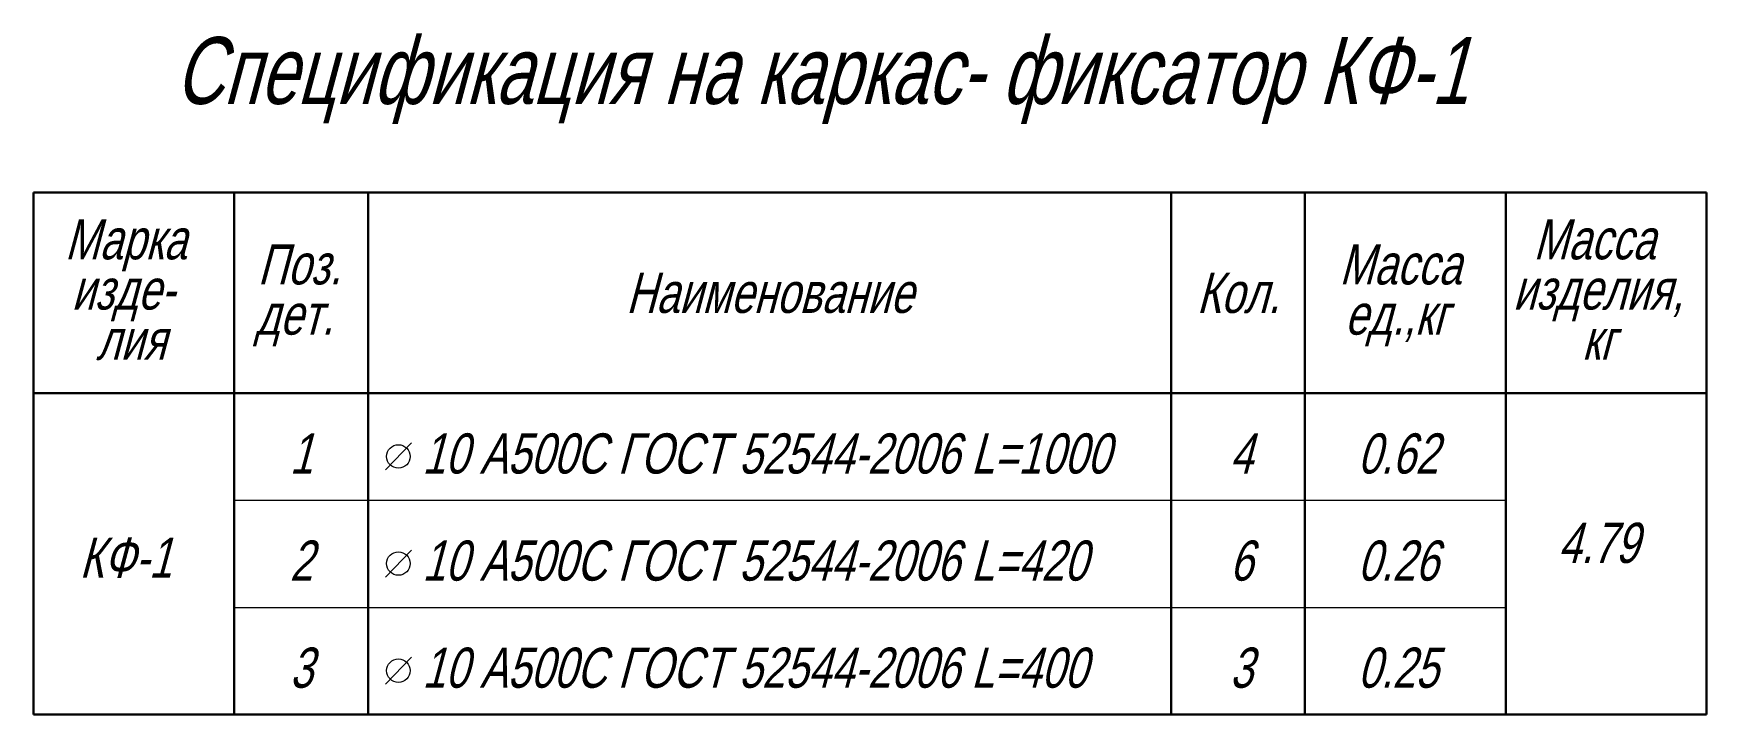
# Model space of a CAD drawing. Header units: millimetres. Extents: x 5929542 to 6152618, y 10240044 to 10382466.
# Drawn here: x 6063729 to 6076229, y 10240044 to 10245131 of the extents above; entities that cross this region are included whole.
import ezdxf
from ezdxf.enums import TextEntityAlignment as Align

# ---------------------------------------------------------------- set-up
doc = ezdxf.new("R2010")
doc.units = ezdxf.units.MM
doc.layers.add('KJ_5 размеры Р', color=7, linetype='Continuous', lineweight=9, true_color=0x060000)
doc.layers.add('Основная', color=7, linetype='Continuous', lineweight=30)
doc.layers.add('Текст', color=134, linetype='Continuous', lineweight=13)
doc.styles.add('GOST 2.304', font='mipgost.ttf', dxfattribs={"width": 0.75, "oblique": 15})

msp = doc.modelspace()

# ---------------------------------------------------------------- texts
at = {"layer": 'Текст', "style": 'GOST 2.304', "oblique": 15, "width": 0.77}
for s, p in [('Марка', (6063963.43748, 10243443.92675)), ('Масса ', (6074935.31248, 10243443.92675)), ('Поз.', (6065404.06248, 10243256.42675)), ('Масса', (6073485.31248, 10243256.42675)), ('изде-', (6064013.43748, 10243068.92675)), ('изделия,', (6074782.18748, 10243068.92675)), ('дет.', (6065388.43748, 10242881.42675)), ('ед.,кг', (6073525.93748, 10242881.42675)), ('лия', (6064197.81248, 10242693.92675)), ('кг', (6075297.81248, 10242693.92675)), ('10 A500С ГОСТ 52544-2006 L=1000', (6066633.65723, 10241843.92675)), ('КФ-1', (6064072.74157, 10241066.02388)), ('10 A500С ГОСТ 52544-2006 L=420', (6066633.65723, 10241043.92675)), ('10 A500С ГОСТ 52544-2006 L=400', (6066633.65723, 10240243.92675))]:
    msp.add_text(s, height=300, dxfattribs=at).set_placement(p)
for s, p in [('Наименование', (6069229.06248, 10243193.92675)), ('Кол.', (6072729.06248, 10243193.92675))]:
    msp.add_text(s, height=300, dxfattribs=at).set_placement(p, align=Align.MIDDLE_CENTER)
for s, p in [('1', (6065815.07669, 10241843.92675)), ('4', (6072837.86612, 10241843.92675)), ('0.62', (6074223.87651, 10241843.92675)), ('4.79', (6075720.21607, 10241176.2035)), ('2', (6065815.07669, 10241043.92675)), ('6', (6072837.86612, 10241043.92675)), ('0.26', (6074223.87651, 10241043.92675)), ('3', (6065815.07669, 10240243.92675)), ('3', (6072837.86612, 10240243.92675)), ('0.25', (6074223.87651, 10240243.92675))]:
    msp.add_text(s, height=300, dxfattribs=at).set_placement(p, align=Align.RIGHT)
at = {"layer": 'Текст', "ltscale": 100, "insert": (6074448.94924, 10245104.53743), "char_height": 500, "attachment_point": 3, "style": 'GOST 2.304'}
msp.add_mtext_dynamic_manual_height_columns('Спецификация на каркас- фиксатор КФ-1', width=22280.0367856, gutter_width=25, heights=[0], dxfattribs=at)

# ---------------------------------------------------------------- linework, layer by layer
at = {"layer": 'KJ_5 размеры Р'}
for p, q in [((6065229.06248, 10241643.92675), (6074729.06248, 10241643.92675)), ((6065229.06248, 10240843.92675), (6074729.06248, 10240843.92675))]:
    msp.add_line(p, q, dxfattribs=at)
at = {"layer": 'Основная', "linetype": 'Continuous'}
for p, q in [((6063729.06248, 10243943.92675), (6063729.06248, 10240043.92675)), ((6063729.06248, 10243943.92675), (6076229.06248, 10243943.92675)), ((6065229.06248, 10243943.92675), (6065229.06248, 10240043.92675)), ((6066229.06248, 10243943.92675), (6066229.06248, 10240043.92675)), ((6072229.06248, 10243943.92675), (6072229.06248, 10240043.92675)), ((6073229.06248, 10243943.92675), (6073229.06248, 10240043.92675)), ((6074729.06248, 10243943.92675), (6074729.06248, 10240043.92675)), ((6076229.06248, 10243943.92675), (6076229.06248, 10240043.92675)), ((6063729.06248, 10241643.92675), (6063729.06248, 10242443.92675)), ((6063729.06248, 10242443.92675), (6076229.06248, 10242443.92675)), ((6065229.06248, 10241643.92675), (6065229.06248, 10242443.92675)), ((6066229.06248, 10241643.92675), (6066229.06248, 10242443.92675)), ((6072229.06248, 10241643.92675), (6072229.06248, 10242443.92675)), ((6073229.06248, 10241644.54445), (6073229.06248, 10242444.54445)), ((6073229.06248, 10241643.92675), (6073229.06248, 10242443.92675)), ((6074729.06248, 10241644.54445), (6074729.06248, 10242444.54445)), ((6074729.06248, 10241643.92675), (6074729.06248, 10242443.92675)), ((6076229.06248, 10241643.92675), (6076229.06248, 10242443.92675)), ((6063729.06248, 10240043.92675), (6076229.06248, 10240043.92675))]:
    msp.add_line(p, q, dxfattribs=at)
at = {"layer": 'Текст'}
for p, q in [((6066552.38896, 10242072.58077), (6066359.01959, 10241870.57179)), ((6066552.38896, 10241272.58077), (6066359.01959, 10241070.57179)), ((6066552.38896, 10240472.58077), (6066359.01959, 10240270.57179))]:
    msp.add_line(p, q, dxfattribs=at)
for centre in [(6066455.70428, 10241971.57628), (6066455.70428, 10241171.57628), (6066455.70428, 10240371.57628)]:
    msp.add_circle(centre, 87.82949, dxfattribs=at)

msp.set_redraw_order([(e.dxf.handle, doc.entitydb.next_handle()) for e in msp.query("TEXT MTEXT ATTDEF DIMENSION ARC_DIMENSION")])  # texts and dimensions are drawn at this point

doc.saveas('drawing.dxf')
